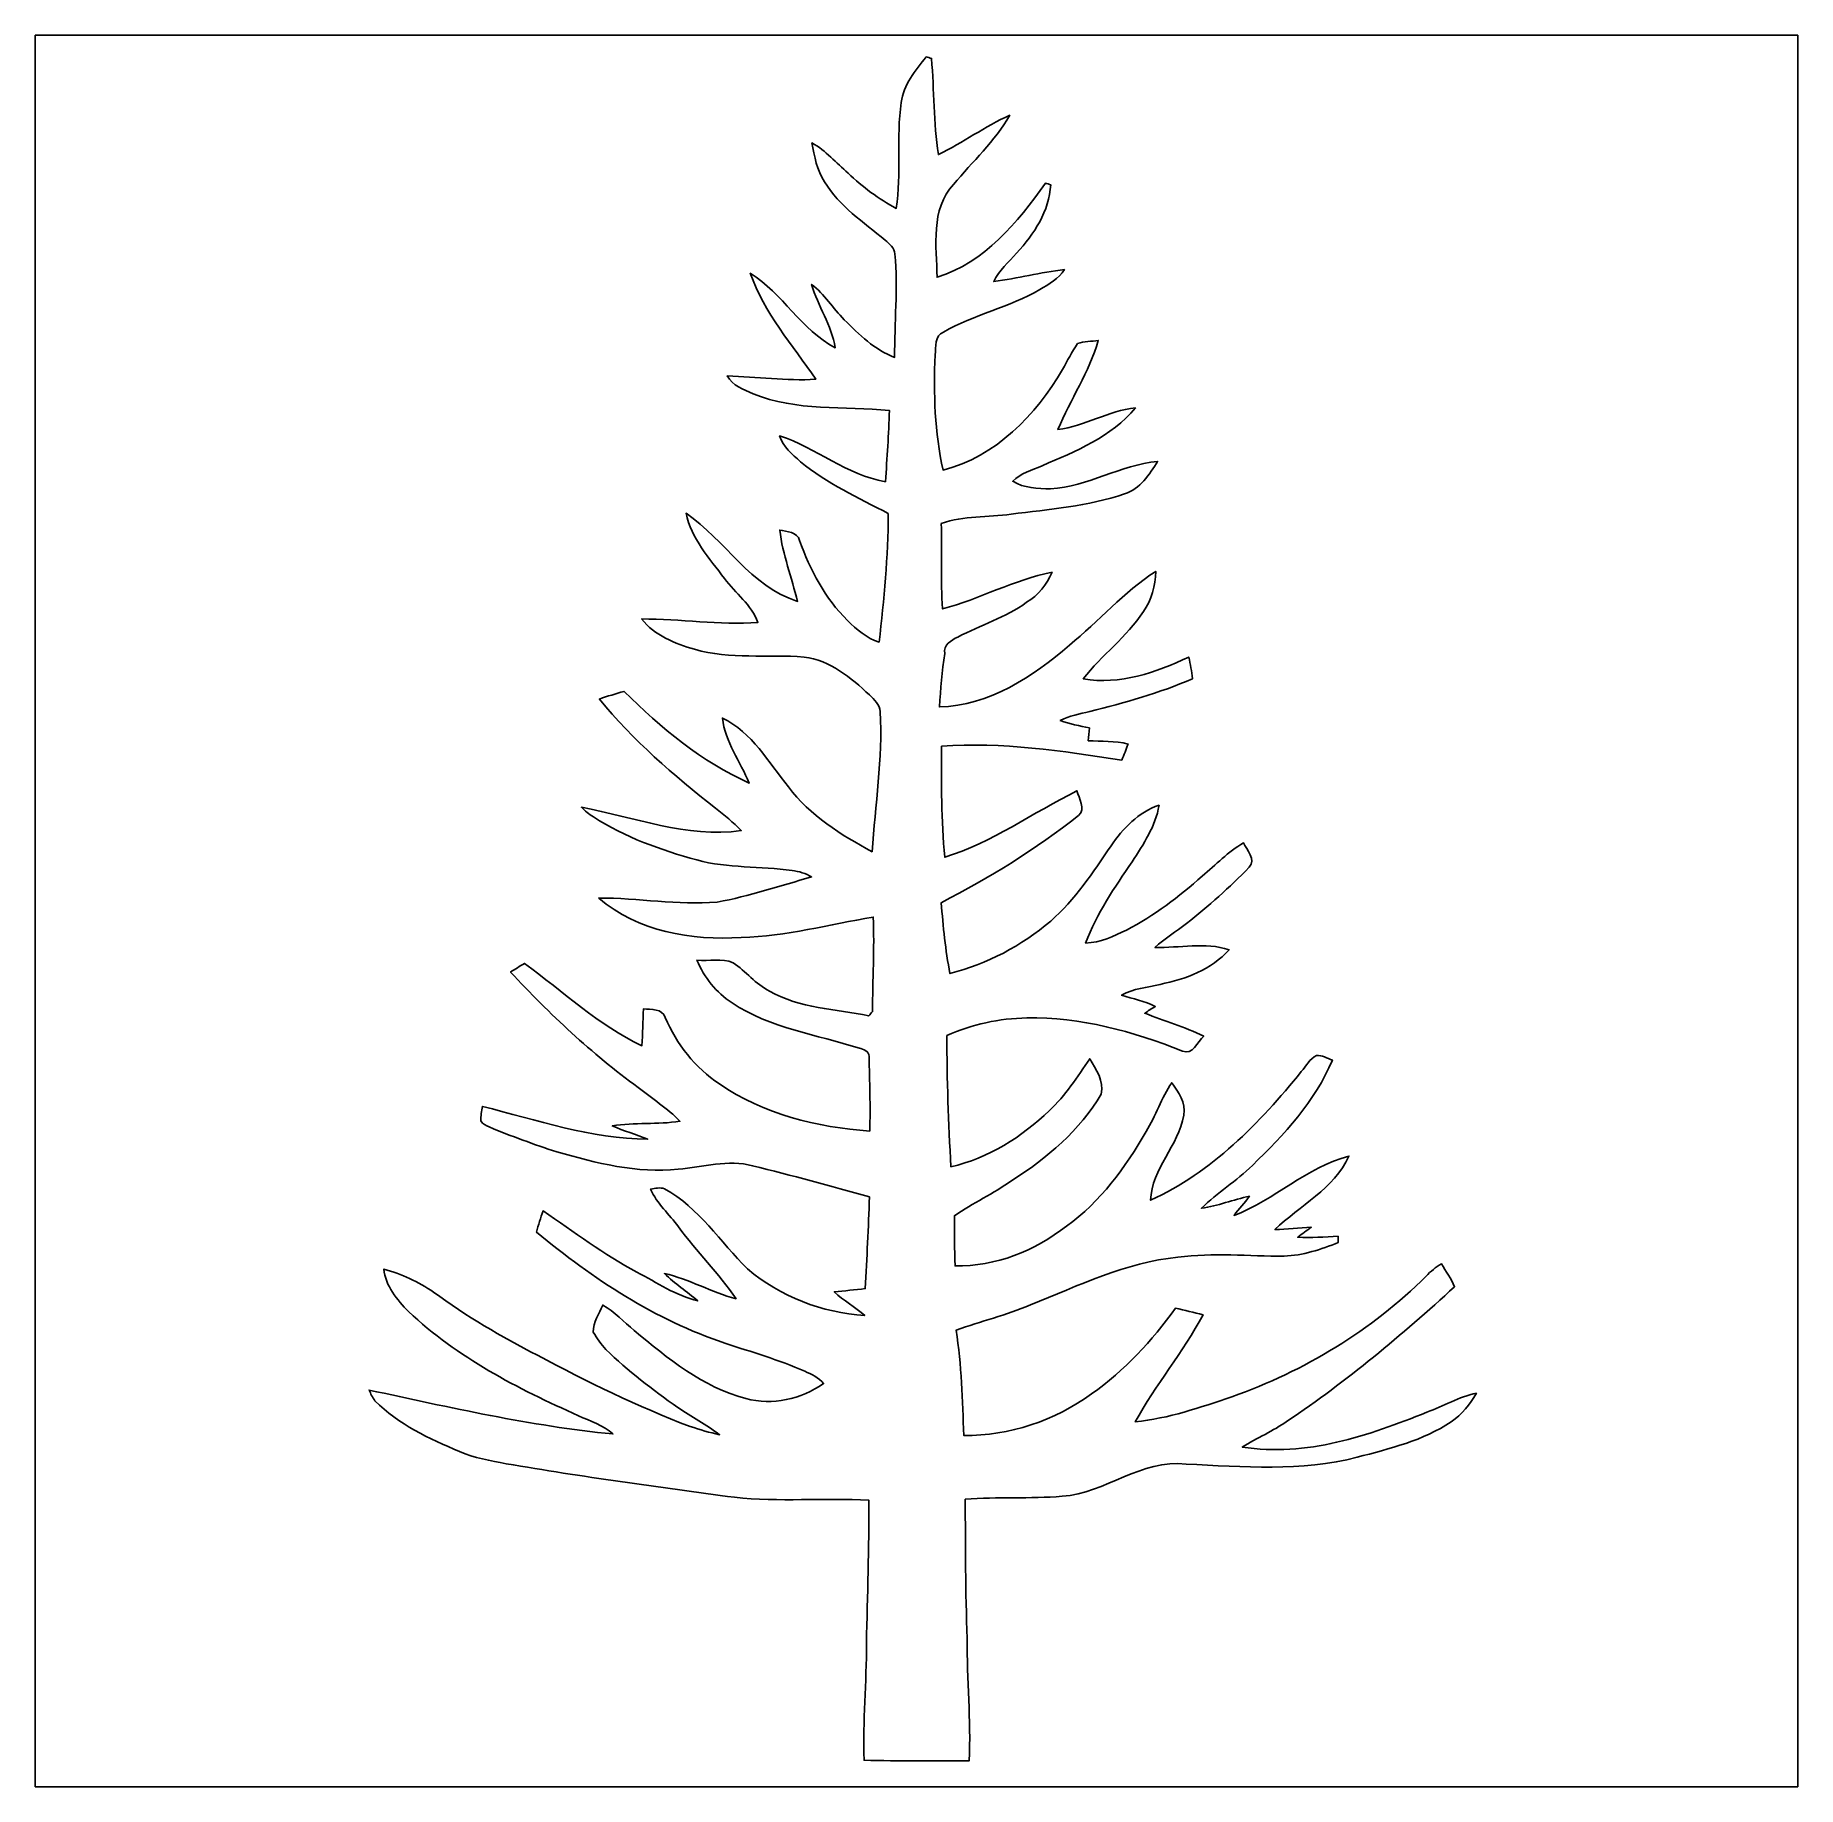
# Model space of a CAD drawing. Header units: centimetres. Extents: x -16.8 to 16.8, y -16.7 to 16.7.
import ezdxf

# ---------------------------------------------------------------- set-up
doc = ezdxf.new("R2010")
doc.units = ezdxf.units.CM
doc.header["$MEASUREMENT"] = 0
doc.layers.add('Layer 1', color=7, linetype='Continuous')

msp = doc.modelspace()

# ---------------------------------------------------------------- linework, layer by layer
at = {"layer": 'Layer 1', "color": 7}
for points, knots in [([(-16.77458, 16.66875), (-16.77458, 16.66875), (16.77458, 16.66875), (16.77458, 16.66875), (16.77458, 16.66875), (16.77458, 16.66875), (16.77458, -16.66875), (16.77458, -16.66875), (16.77458, -16.66875), (16.77458, -16.66875), (-16.77458, -16.66875), (-16.77458, -16.66875), (-16.77458, -16.66875), (-16.77458, -16.66875), (-16.77458, 16.66875), (-16.77458, 16.66875), (-16.77458, 16.66875), (-16.77458, 16.66875), (-16.77458, 16.66875), (-16.77458, 16.66875)], [0, 0, 0, 0, 0.16666667, 0.16666667, 0.16666667, 0.16666667, 0.33333333, 0.33333333, 0.33333333, 0.33333333, 0.5, 0.5, 0.5, 0.5, 0.66666667, 0.66666667, 0.66666667, 0.66666667, 1, 1, 1, 1]), ([(-0.28963, 15.3864), (-0.39264, 14.72036), (-0.27869, 14.0395), (-0.38594, 13.3731), (-0.38594, 13.3731), (-0.71896, 13.55549), (-1.0287, 13.7795), (-1.30281, 14.04232), (-1.30281, 14.04232), (-1.52718, 14.24058), (-1.72685, 14.47377), (-1.99178, 14.62017), (-1.99178, 14.62017), (-1.94169, 14.36582), (-1.89653, 14.09982), (-1.74943, 13.88075), (-1.74943, 13.88075), (-1.47496, 13.4112), (-1.00577, 13.11204), (-0.5969, 12.77161), (-0.5969, 12.77161), (-0.52246, 12.69682), (-0.41593, 12.62274), (-0.41028, 12.50668), (-0.41028, 12.50668), (-0.35066, 11.85086), (-0.42122, 11.19399), (-0.41593, 10.53712), (-0.41593, 10.53712), (-0.79587, 10.67999), (-1.09361, 10.97139), (-1.37442, 11.25502), (-1.37442, 11.25502), (-1.59103, 11.47022), (-1.75048, 11.74115), (-1.99708, 11.92601), (-1.99708, 11.92601), (-1.88136, 11.5122), (-1.61008, 11.15131), (-1.54764, 10.72162), (-1.54764, 10.72162), (-2.19569, 11.06346), (-2.54776, 11.7535), (-3.16301, 12.13802), (-3.16301, 12.13802), (-2.90301, 11.38132), (-2.35691, 10.77489), (-1.9177, 10.11978), (-1.9177, 10.11978), (-2.47968, 10.08839), (-3.04024, 10.16247), (-3.6008, 10.18787), (-3.6008, 10.18787), (-3.50132, 9.99913), (-3.29283, 9.92293), (-3.10762, 9.84356), (-3.10762, 9.84356), (-2.286, 9.50877), (-1.37971, 9.60896), (-0.51611, 9.52853), (-0.51611, 9.52853), (-0.52811, 9.07521), (-0.5588, 8.62295), (-0.59231, 8.17069), (-0.59231, 8.17069), (-1.32927, 8.29945), (-1.90853, 8.81592), (-2.60632, 9.04416), (-2.60632, 9.04416), (-2.53683, 8.83814), (-2.36784, 8.68962), (-2.20733, 8.55204), (-2.20733, 8.55204), (-1.70639, 8.13506), (-1.10843, 7.86589), (-0.53622, 7.56391), (-0.53622, 7.56391), (-0.54328, 6.74687), (-0.61489, 5.92949), (-0.71085, 5.1181), (-0.71085, 5.1181), (-0.94968, 5.18866), (-1.13771, 5.36222), (-1.3141, 5.52944), (-1.3141, 5.52944), (-1.74096, 5.95101), (-2.02459, 6.49287), (-2.22744, 7.05203), (-2.22744, 7.05203), (-2.26519, 7.22066), (-2.47368, 7.2196), (-2.60421, 7.25029), (-2.60421, 7.25029), (-2.54494, 6.78462), (-2.37702, 6.34365), (-2.26307, 5.89104), (-2.26307, 5.89104), (-3.1563, 6.17784), (-3.64666, 7.05979), (-4.38679, 7.57167), (-4.38679, 7.57167), (-4.28202, 7.09295), (-3.94582, 6.70736), (-3.65478, 6.32954), (-3.65478, 6.32954), (-3.4477, 6.04555), (-3.14008, 5.83142), (-3.01731, 5.49134), (-3.01731, 5.49134), (-3.75779, 5.43878), (-4.49439, 5.56366), (-5.2324, 5.55801), (-5.2324, 5.55801), (-4.98828, 5.24439), (-4.59705, 5.08882), (-4.22628, 4.98193), (-4.22628, 4.98193), (-3.54789, 4.78331), (-2.83316, 4.89021), (-2.13889, 4.83376), (-2.13889, 4.83376), (-1.64571, 4.77273), (-1.24778, 4.43865), (-0.8957, 4.11374), (-0.8957, 4.11374), (-0.80539, 4.02555), (-0.69709, 3.92924), (-0.68862, 3.79413), (-0.68862, 3.79413), (-0.64417, 2.90124), (-0.78599, 2.01542), (-0.84526, 1.12677), (-0.84526, 1.12677), (-1.4351, 1.44886), (-2.02706, 1.81681), (-2.43699, 2.36185), (-2.43699, 2.36185), (-2.81411, 2.83457), (-3.13196, 3.39725), (-3.6957, 3.67312), (-3.6957, 3.67312), (-3.6389, 3.21804), (-3.35633, 2.84586), (-3.18276, 2.43346), (-3.18276, 2.43346), (-4.08869, 2.84057), (-4.86622, 3.48439), (-5.56648, 4.18006), (-5.56648, 4.18006), (-5.72417, 4.13491), (-5.88151, 4.09011), (-6.03568, 4.03437), (-6.03568, 4.03437), (-5.39715, 3.24697), (-4.6228, 2.58233), (-3.82764, 1.95827), (-3.82764, 1.95827), (-3.65548, 1.82563), (-3.4865, 1.68734), (-3.33551, 1.53), (-3.33551, 1.53), (-4.37868, 1.38783), (-5.37175, 1.78823), (-6.37822, 1.9752), (-6.37822, 1.9752), (-6.30943, 1.90535), (-6.23394, 1.84185), (-6.15068, 1.78999), (-6.15068, 1.78999), (-5.54919, 1.40018), (-4.86586, 1.16417), (-4.18042, 0.97084), (-4.18042, 0.97084), (-3.58916, 0.80998), (-2.97039, 0.85725), (-2.3689, 0.76976), (-2.3689, 0.76976), (-2.23732, 0.75636), (-2.10855, 0.71649), (-1.99566, 0.6477), (-1.99566, 0.6477), (-2.59362, 0.48225), (-3.18417, 0.2794), (-3.79624, 0.17074), (-3.79624, 0.17074), (-4.54836, 0.10195), (-5.2959, 0.25047), (-6.04732, 0.24659), (-6.04732, 0.24659), (-5.30966, -0.39088), (-4.28166, -0.56903), (-3.33446, -0.50165), (-3.33446, -0.50165), (-2.4832, -0.48154), (-1.65876, -0.25753), (-0.82409, -0.11571), (-0.82409, -0.11571), (-0.79728, -0.71438), (-0.83891, -1.31374), (-0.83573, -1.91311), (-0.83573, -1.91311), (-0.86043, -1.94063), (-0.88477, -1.9685), (-0.90876, -1.99637), (-0.90876, -1.99637), (-1.54164, -1.86302), (-2.22215, -1.85667), (-2.79612, -1.52541), (-2.79612, -1.52541), (-3.06282, -1.39206), (-3.2452, -1.14829), (-3.48897, -0.98531), (-3.48897, -0.98531), (-3.70346, -0.89112), (-3.95288, -0.9592), (-4.1783, -0.93521), (-4.1783, -0.93521), (-4.04495, -1.26718), (-3.81035, -1.55081), (-3.51084, -1.7466), (-3.51084, -1.7466), (-2.788, -2.2352), (-1.90183, -2.35091), (-1.08691, -2.61056), (-1.08691, -2.61056), (-1.01741, -2.63137), (-0.89429, -2.66982), (-0.90241, -2.76789), (-0.90241, -2.76789), (-0.8957, -3.24062), (-0.87171, -3.71475), (-0.89076, -4.18783), (-0.89076, -4.18783), (-1.89371, -4.12009), (-2.91218, -3.86151), (-3.75285, -3.29283), (-3.75285, -3.29283), (-4.21005, -2.98168), (-4.56953, -2.53506), (-4.7812, -2.0253), (-4.7812, -2.0253), (-4.84152, -1.85632), (-5.05213, -1.87325), (-5.19853, -1.86443), (-5.19853, -1.86443), (-5.20559, -2.09832), (-5.2137, -2.33186), (-5.2257, -2.56611), (-5.2257, -2.56611), (-6.05331, -2.17346), (-6.725, -1.53035), (-7.46231, -0.99871), (-7.46231, -0.99871), (-7.5505, -1.05234), (-7.6387, -1.10702), (-7.72619, -1.16205), (-7.72619, -1.16205), (-6.98465, -1.96321), (-6.18102, -2.71216), (-5.30049, -3.35986), (-5.30049, -3.35986), (-5.03167, -3.57011), (-4.74098, -3.75532), (-4.5018, -4.00156), (-4.5018, -4.00156), (-4.92866, -4.07141), (-5.3661, -4.01673), (-5.79296, -4.09011), (-5.79296, -4.09011), (-5.57036, -4.18148), (-5.34106, -4.25626), (-5.11704, -4.34481), (-5.11704, -4.34481), (-6.19725, -4.33388), (-7.22771, -3.97863), (-8.26382, -3.71863), (-8.26382, -3.71863), (-8.27617, -3.80965), (-8.29804, -3.90172), (-8.29098, -3.9945), (-8.29098, -3.9945), (-8.26382, -4.06012), (-8.19009, -4.08199), (-8.13153, -4.11127), (-8.13153, -4.11127), (-7.70996, -4.28554), (-7.28204, -4.44465), (-6.84777, -4.5847), (-6.84777, -4.5847), (-6.09776, -4.7939), (-5.32059, -5.00309), (-4.53461, -4.91314), (-4.53461, -4.91314), (-4.06471, -4.87821), (-3.58775, -4.72369), (-3.11891, -4.84999), (-3.11891, -4.84999), (-2.37314, -5.02849), (-1.63513, -5.2391), (-0.89535, -5.4423), (-0.89535, -5.4423), (-0.91405, -6.02403), (-0.9458, -6.60506), (-0.97508, -7.18644), (-0.97508, -7.18644), (-1.17158, -7.21501), (-1.37054, -7.22701), (-1.56704, -7.24853), (-1.56704, -7.24853), (-1.38748, -7.41645), (-1.17016, -7.5371), (-0.9846, -7.69902), (-0.9846, -7.69902), (-1.79634, -7.64822), (-2.59221, -7.33707), (-3.21557, -6.8139), (-3.21557, -6.8139), (-3.73415, -6.2992), (-4.13914, -5.64903), (-4.7946, -5.28884), (-4.7946, -5.28884), (-4.88033, -5.25251), (-4.97346, -5.28038), (-5.06024, -5.29308), (-5.06024, -5.29308), (-4.94348, -5.57248), (-4.70253, -5.76968), (-4.53178, -6.01345), (-4.53178, -6.01345), (-4.185, -6.48406), (-3.76343, -6.89575), (-3.43464, -7.38011), (-3.43464, -7.38011), (-3.90313, -7.26228), (-4.32435, -7.00229), (-4.79813, -6.90104), (-4.79813, -6.90104), (-4.60128, -7.0926), (-4.36739, -7.23935), (-4.16348, -7.42315), (-4.16348, -7.42315), (-4.58082, -7.31696), (-4.94453, -7.07355), (-5.32095, -6.87423), (-5.32095, -6.87423), (-5.9496, -6.53909), (-6.52074, -6.11117), (-7.10671, -5.70865), (-7.10671, -5.70865), (-7.15821, -5.84024), (-7.19878, -5.97535), (-7.23018, -6.11329), (-7.23018, -6.11329), (-6.16091, -7.0044), (-4.97346, -7.78051), (-3.64737, -8.22678), (-3.64737, -8.22678), (-3.13761, -8.39329), (-2.62043, -8.54393), (-2.1276, -8.75841), (-2.1276, -8.75841), (-1.9999, -8.82015), (-1.85808, -8.87801), (-1.76918, -8.99513), (-1.76918, -8.99513), (-2.19781, -9.29005), (-2.73826, -9.41705), (-3.24908, -9.28123), (-3.24908, -9.28123), (-4.06541, -9.06004), (-4.73851, -8.51853), (-5.3721, -7.98266), (-5.3721, -7.98266), (-5.57248, -7.82249), (-5.74393, -7.62459), (-5.97112, -7.50076), (-5.97112, -7.50076), (-6.04555, -7.66692), (-6.14998, -7.82779), (-6.15174, -8.01687), (-6.15174, -8.01687), (-6.08083, -8.13117), (-6.00745, -8.24865), (-5.9115, -8.34496), (-5.9115, -8.34496), (-5.49381, -8.75665), (-5.02426, -9.11154), (-4.54484, -9.44809), (-4.54484, -9.44809), (-4.28096, -9.62378), (-4.00085, -9.77512), (-3.74826, -9.96844), (-3.74826, -9.96844), (-3.93806, -9.92717), (-4.12503, -9.87319), (-4.30883, -9.8111), (-4.30883, -9.8111), (-5.31036, -9.43257), (-6.27309, -8.95914), (-7.21607, -8.45397), (-7.21607, -8.45397), (-7.90328, -8.10401), (-8.57003, -7.71066), (-9.19233, -7.25487), (-9.19233, -7.25487), (-9.4809, -7.05661), (-9.80264, -6.90986), (-10.13919, -6.81496), (-10.13919, -6.81496), (-10.10814, -7.13634), (-9.88766, -7.40198), (-9.67034, -7.62353), (-9.67034, -7.62353), (-8.74078, -8.49842), (-7.59248, -9.09285), (-6.43502, -9.60649), (-6.43502, -9.60649), (-6.2103, -9.71091), (-5.96794, -9.78994), (-5.77779, -9.95433), (-5.77779, -9.95433), (-7.34483, -9.80334), (-8.8833, -9.44633), (-10.42035, -9.11825), (-10.42035, -9.11825), (-10.38754, -9.18739), (-10.35897, -9.26147), (-10.30781, -9.32039), (-10.30781, -9.32039), (-9.8619, -9.77441), (-9.27594, -10.04394), (-8.69809, -10.28771), (-8.69809, -10.28771), (-8.41763, -10.41753), (-8.1093, -10.45916), (-7.80909, -10.52019), (-7.80909, -10.52019), (-6.36588, -10.76713), (-4.9149, -10.96539), (-3.46393, -11.15942), (-3.46393, -11.15942), (-2.61514, -11.24938), (-1.75895, -11.17177), (-0.90734, -11.21198), (-0.90734, -11.21198), (-0.89888, -12.12074), (-0.93698, -13.02879), (-0.95215, -13.93754), (-0.95215, -13.93754), (-0.95074, -14.67979), (-1.02411, -15.42097), (-0.99624, -16.16393), (-0.99624, -16.16393), (-0.33055, -16.18051), (0.33584, -16.17521), (1.00189, -16.17662), (1.00189, -16.17662), (1.04175, -15.40016), (0.95426, -14.62334), (0.96591, -13.84617), (0.96591, -13.84617), (0.92745, -12.96352), (0.93486, -12.07982), (0.9271, -11.19681), (0.9271, -11.19681), (1.54164, -11.14637), (2.15971, -11.18941), (2.7746, -11.14037), (2.7746, -11.14037), (3.6008, -11.08075), (4.27955, -10.42353), (5.13292, -10.52865), (5.13292, -10.52865), (6.217, -10.57451), (7.32649, -10.67823), (8.38976, -10.39848), (8.38976, -10.39848), (9.0043, -10.2295), (9.64424, -10.0838), (10.18011, -9.72079), (10.18011, -9.72079), (10.38013, -9.5818), (10.53571, -9.38918), (10.65847, -9.18034), (10.65847, -9.18034), (10.3251, -9.24207), (10.03229, -9.4234), (9.71691, -9.53911), (9.71691, -9.53911), (8.6046, -9.98573), (7.4168, -10.39777), (6.19972, -10.20339), (6.19972, -10.20339), (6.48159, -10.02912), (6.7885, -9.89753), (7.06155, -9.70703), (7.06155, -9.70703), (8.19362, -8.94962), (9.23784, -8.0705), (10.24255, -7.15292), (10.24255, -7.15292), (10.17517, -6.9977), (10.0778, -6.85694), (9.99067, -6.71407), (9.99067, -6.71407), (9.88307, -6.77792), (9.78747, -6.85906), (9.70104, -6.94972), (9.70104, -6.94972), (8.66528, -7.98513), (7.38187, -8.75771), (6.00357, -9.24454), (6.00357, -9.24454), (5.4042, -9.45092), (4.79601, -9.65694), (4.16242, -9.72432), (4.16242, -9.72432), (4.55154, -9.01982), (5.07294, -8.39646), (5.4543, -7.68738), (5.4543, -7.68738), (5.27897, -7.64258), (5.10646, -7.59566), (4.93007, -7.55932), (4.93007, -7.55932), (4.48451, -8.17915), (3.96099, -8.74995), (3.33375, -9.18951), (3.33375, -9.18951), (2.63313, -9.69892), (1.76742, -9.99208), (0.89958, -9.98255), (0.89958, -9.98255), (0.87701, -9.31298), (0.85584, -8.64235), (0.75318, -7.97913), (0.75318, -7.97913), (1.22202, -7.80979), (1.70956, -7.69267), (2.16853, -7.49582), (2.16853, -7.49582), (3.0801, -7.1307), (3.98427, -6.6869), (4.97487, -6.59095), (4.97487, -6.59095), (5.6455, -6.49746), (6.32284, -6.57472), (6.99664, -6.56908), (6.99664, -6.56908), (7.35436, -6.55496), (7.70043, -6.44349), (8.02957, -6.30802), (8.02957, -6.30802), (8.02852, -6.27874), (8.0264, -6.21982), (8.02534, -6.19054), (8.02534, -6.19054), (7.76958, -6.21065), (7.51276, -6.21982), (7.25664, -6.20818), (7.25664, -6.20818), (7.34025, -6.14257), (7.4295, -6.08436), (7.51452, -6.02015), (7.51452, -6.02015), (7.2831, -6.02791), (7.05309, -6.06284), (6.82166, -6.06319), (6.82166, -6.06319), (7.29544, -5.60881), (7.94879, -5.28779), (8.2296, -4.66584), (8.2296, -4.66584), (7.42315, -4.87927), (6.8139, -5.4991), (6.04661, -5.79508), (6.04661, -5.79508), (6.13163, -5.66385), (6.24699, -5.55625), (6.33765, -5.4289), (6.33765, -5.4289), (6.02932, -5.49028), (5.73722, -5.61693), (5.42431, -5.65785), (5.42431, -5.65785), (5.72594, -5.36081), (6.09247, -5.13927), (6.39339, -4.84117), (6.39339, -4.84117), (6.99735, -4.2612), (7.59072, -3.62197), (7.91563, -2.83916), (7.91563, -2.83916), (7.8172, -2.80564), (7.72019, -2.74002), (7.61365, -2.74955), (7.61365, -2.74955), (7.48594, -2.81623), (7.41609, -2.95134), (7.32402, -3.05611), (7.32402, -3.05611), (6.53486, -4.03825), (5.61728, -4.97522), (4.45594, -5.50545), (4.45594, -5.50545), (4.47569, -4.90044), (4.99145, -4.46969), (5.08741, -3.88761), (5.08741, -3.88761), (5.12762, -3.6509), (4.98969, -3.44734), (4.8574, -3.26778), (4.8574, -3.26778), (4.66231, -3.55918), (4.55436, -3.8989), (4.37339, -4.19947), (4.37339, -4.19947), (3.97263, -4.87433), (3.50626, -5.53967), (2.85468, -5.99581), (2.85468, -5.99581), (2.25566, -6.47277), (1.50566, -6.76628), (0.73343, -6.75499), (0.73343, -6.75499), (0.72425, -6.43643), (0.72214, -6.11787), (0.72073, -5.80002), (0.72073, -5.80002), (1.07527, -5.56048), (1.46438, -5.37633), (1.81575, -5.13186), (1.81575, -5.13186), (2.48285, -4.70217), (3.11397, -4.17548), (3.51825, -3.48333), (3.51825, -3.48333), (3.57399, -3.23921), (3.41842, -3.01449), (3.29777, -2.81305), (3.29777, -2.81305), (3.06282, -3.15666), (2.83492, -3.51226), (2.52871, -3.79871), (2.52871, -3.79871), (2.00625, -4.30001), (1.36913, -4.70711), (0.65652, -4.86763), (0.65652, -4.86763), (0.60537, -4.03613), (0.57785, -3.20322), (0.57856, -2.37031), (0.57856, -2.37031), (1.05586, -2.15688), (1.57692, -2.04258), (2.10009, -2.03659), (2.10009, -2.03659), (3.12138, -2.0133), (4.12009, -2.29235), (5.06095, -2.66665), (5.06095, -2.66665), (5.2578, -2.75237), (5.34987, -2.49096), (5.46841, -2.38301), (5.46841, -2.38301), (5.10646, -2.20662), (4.7184, -2.09232), (4.34481, -1.94486), (4.34481, -1.94486), (4.41043, -1.90218), (4.47675, -1.85984), (4.54307, -1.81786), (4.54307, -1.81786), (4.34199, -1.71379), (4.11798, -1.67111), (3.90419, -1.60408), (3.90419, -1.60408), (4.12821, -1.47426), (4.39173, -1.4538), (4.63938, -1.39594), (4.63938, -1.39594), (5.12198, -1.29928), (5.61411, -1.11513), (5.94889, -0.73872), (5.94889, -0.73872), (5.48993, -0.58385), (5.00768, -0.70767), (4.53778, -0.69427), (4.53778, -0.69427), (4.72193, -0.5207), (4.94347, -0.39441), (5.14103, -0.23742), (5.14103, -0.23742), (5.55872, 0.09454), (5.96089, 0.44768), (6.33024, 0.83326), (6.33024, 0.83326), (6.46959, 0.97649), (6.28368, 1.16522), (6.22617, 1.2954), (6.22617, 1.2954), (5.93337, 1.12607), (5.69524, 0.88159), (5.43877, 0.66499), (5.43877, 0.66499), (4.99851, 0.27129), (4.52332, -0.08819), (3.99909, -0.3623), (3.99909, -0.3623), (3.75214, -0.4766), (3.49814, -0.60466), (3.2198, -0.61031), (3.2198, -0.61031), (3.42618, -0.04798), (3.77084, 0.44732), (4.10598, 0.93874), (4.10598, 0.93874), (4.31659, 1.27282), (4.55401, 1.61255), (4.6161, 2.01224), (4.6161, 2.01224), (4.22487, 1.88313), (3.92959, 1.56986), (3.70276, 1.2379), (3.70276, 1.2379), (3.36091, 0.73201), (3.01449, 0.21696), (2.55517, -0.19156), (2.55517, -0.19156), (2.00342, -0.66463), (1.34056, -1.00718), (0.63747, -1.19098), (0.63747, -1.19098), (0.55069, -0.74577), (0.50694, -0.29316), (0.47061, 0.15804), (0.47061, 0.15804), (1.38853, 0.63324), (2.27542, 1.17616), (3.08575, 1.81857), (3.08575, 1.81857), (3.2258, 1.94557), (3.08998, 2.14136), (3.05506, 2.28776), (3.05506, 2.28776), (2.21509, 1.86902), (1.4411, 1.30422), (0.53728, 1.02411), (0.53728, 1.02411), (0.47625, 1.72614), (0.46814, 2.43134), (0.47696, 3.13549), (0.47696, 3.13549), (1.62595, 3.2198), (2.77354, 3.04871), (3.90596, 2.86808), (3.90596, 2.86808), (3.95005, 2.96898), (3.98992, 3.07199), (4.02661, 3.17606), (4.02661, 3.17606), (3.78001, 3.2445), (3.52037, 3.22545), (3.26849, 3.24026), (3.26849, 3.24026), (3.27731, 3.3214), (3.28542, 3.40289), (3.29212, 3.48403), (3.29212, 3.48403), (3.10409, 3.52249), (2.91536, 3.56059), (2.73509, 3.62726), (2.73509, 3.62726), (2.90971, 3.72004), (3.10833, 3.74756), (3.29777, 3.79765), (3.29777, 3.79765), (3.95993, 3.96628), (4.62492, 4.14337), (5.2511, 4.42136), (5.2511, 4.42136), (5.23452, 4.56001), (5.2197, 4.69865), (5.18125, 4.83306), (5.18125, 4.83306), (4.55754, 4.54131), (3.87174, 4.29366), (3.17288, 4.42066), (3.17288, 4.42066), (3.52319, 4.87468), (4.00614, 5.21441), (4.31871, 5.69983), (4.31871, 5.69983), (4.47675, 5.92173), (4.55224, 6.19301), (4.5533, 6.46395), (4.5533, 6.46395), (3.94441, 6.07519), (3.47204, 5.51145), (2.91218, 5.06024), (2.91218, 5.06024), (2.21756, 4.46123), (1.38289, 3.90737), (0.43533, 3.88444), (0.43533, 3.88444), (0.45932, 4.22416), (0.48542, 4.56389), (0.53728, 4.90079), (0.53728, 4.90079), (0.51294, 5.06977), (0.66252, 5.15126), (0.78387, 5.21476), (0.78387, 5.21476), (1.2192, 5.44019), (1.69792, 5.58341), (2.09691, 5.87657), (2.09691, 5.87657), (2.31422, 6.00992), (2.48179, 6.21277), (2.58092, 6.44666), (2.58092, 6.44666), (1.85667, 6.30978), (1.2065, 5.93619), (0.49671, 5.74993), (0.49671, 5.74993), (0.45473, 6.29003), (0.48366, 6.83295), (0.47237, 7.37376), (0.47237, 7.37376), (0.89676, 7.52898), (1.35925, 7.49194), (1.80058, 7.55403), (1.80058, 7.55403), (2.52589, 7.64293), (3.2639, 7.70361), (3.96028, 7.93856), (3.96028, 7.93856), (4.25909, 8.03416), (4.43159, 8.30721), (4.58929, 8.55768), (4.58929, 8.55768), (3.88408, 8.48677), (3.26214, 8.08249), (2.5527, 8.0331), (2.5527, 8.0331), (2.30858, 8.03875), (2.04611, 8.04827), (1.83162, 8.1788), (1.83162, 8.1788), (1.97944, 8.33684), (2.20063, 8.38694), (2.39042, 8.47619), (2.39042, 8.47619), (3.0293, 8.74854), (3.71404, 9.02617), (4.16595, 9.57651), (4.16595, 9.57651), (3.65407, 9.52077), (3.20357, 9.2329), (2.69311, 9.16376), (2.69311, 9.16376), (2.92982, 9.73702), (3.28718, 10.25913), (3.46004, 10.85921), (3.46004, 10.85921), (3.32916, 10.84051), (3.19017, 10.84898), (3.0667, 10.79888), (3.0667, 10.79888), (2.95734, 10.64366), (2.87408, 10.47221), (2.77989, 10.30781), (2.77989, 10.30781), (2.27612, 9.43751), (1.50812, 8.64905), (0.50694, 8.39152), (0.50694, 8.39152), (0.34325, 9.10802), (0.32456, 9.85273), (0.35454, 10.58439), (0.35454, 10.58439), (0.37853, 10.73714), (0.33726, 10.95128), (0.51329, 11.02042), (0.51329, 11.02042), (1.09714, 11.35133), (1.77059, 11.4868), (2.34844, 11.8304), (2.34844, 11.8304), (2.52307, 11.92953), (2.70475, 12.03572), (2.81658, 12.20858), (2.81658, 12.20858), (2.36432, 12.15637), (1.92193, 12.03995), (1.47073, 11.98033), (1.47073, 11.98033), (1.56951, 12.19412), (1.75225, 12.35004), (1.90535, 12.52361), (1.90535, 12.52361), (2.23908, 12.88415), (2.52801, 13.31983), (2.55517, 13.8243), (2.55517, 13.8243), (2.52977, 13.83101), (2.47862, 13.84441), (2.45322, 13.85111), (2.45322, 13.85111), (1.92264, 13.11099), (1.29928, 12.33664), (0.39123, 12.06394), (0.39123, 12.06394), (0.38241, 12.6432), (0.26141, 13.36357), (0.70556, 13.82712), (0.70556, 13.82712), (1.06151, 14.26633), (1.49578, 14.65016), (1.77412, 15.14722), (1.77412, 15.14722), (1.30316, 14.93273), (0.88371, 14.62405), (0.41839, 14.39898), (0.41839, 14.39898), (0.31962, 15.00223), (0.3369, 15.61888), (0.28575, 16.22707), (0.28575, 16.22707), (0.26106, 16.23483), (0.21131, 16.25), (0.18662, 16.25776), (0.18662, 16.25776), (-0.02046, 15.99812), (-0.24871, 15.72789), (-0.28963, 15.3864)], [0, 0, 0, 0, 0.00425532, 0.00425532, 0.00425532, 0.00425532, 0.00851064, 0.00851064, 0.00851064, 0.00851064, 0.01276596, 0.01276596, 0.01276596, 0.01276596, 0.01702128, 0.01702128, 0.01702128, 0.01702128, 0.0212766, 0.0212766, 0.0212766, 0.0212766, 0.02553191, 0.02553191, 0.02553191, 0.02553191, 0.02978723, 0.02978723, 0.02978723, 0.02978723, 0.03404255, 0.03404255, 0.03404255, 0.03404255, 0.03829787, 0.03829787, 0.03829787, 0.03829787, 0.04255319, 0.04255319, 0.04255319, 0.04255319, 0.04680851, 0.04680851, 0.04680851, 0.04680851, 0.05106383, 0.05106383, 0.05106383, 0.05106383, 0.05531915, 0.05531915, 0.05531915, 0.05531915, 0.05957447, 0.05957447, 0.05957447, 0.05957447, 0.06382979, 0.06382979, 0.06382979, 0.06382979, 0.06808511, 0.06808511, 0.06808511, 0.06808511, 0.07234043, 0.07234043, 0.07234043, 0.07234043, 0.07659574, 0.07659574, 0.07659574, 0.07659574, 0.08085106, 0.08085106, 0.08085106, 0.08085106, 0.08510638, 0.08510638, 0.08510638, 0.08510638, 0.0893617, 0.0893617, 0.0893617, 0.0893617, 0.09361702, 0.09361702, 0.09361702, 0.09361702, 0.09787234, 0.09787234, 0.09787234, 0.09787234, 0.10212766, 0.10212766, 0.10212766, 0.10212766, 0.10638298, 0.10638298, 0.10638298, 0.10638298, 0.1106383, 0.1106383, 0.1106383, 0.1106383, 0.11489362, 0.11489362, 0.11489362, 0.11489362, 0.11914894, 0.11914894, 0.11914894, 0.11914894, 0.12340426, 0.12340426, 0.12340426, 0.12340426, 0.12765957, 0.12765957, 0.12765957, 0.12765957, 0.13191489, 0.13191489, 0.13191489, 0.13191489, 0.13617021, 0.13617021, 0.13617021, 0.13617021, 0.14042553, 0.14042553, 0.14042553, 0.14042553, 0.14468085, 0.14468085, 0.14468085, 0.14468085, 0.14893617, 0.14893617, 0.14893617, 0.14893617, 0.15319149, 0.15319149, 0.15319149, 0.15319149, 0.15744681, 0.15744681, 0.15744681, 0.15744681, 0.16170213, 0.16170213, 0.16170213, 0.16170213, 0.16595745, 0.16595745, 0.16595745, 0.16595745, 0.17021277, 0.17021277, 0.17021277, 0.17021277, 0.17446809, 0.17446809, 0.17446809, 0.17446809, 0.1787234, 0.1787234, 0.1787234, 0.1787234, 0.18297872, 0.18297872, 0.18297872, 0.18297872, 0.18723404, 0.18723404, 0.18723404, 0.18723404, 0.19148936, 0.19148936, 0.19148936, 0.19148936, 0.19574468, 0.19574468, 0.19574468, 0.19574468, 0.2, 0.2, 0.2, 0.2, 0.20425532, 0.20425532, 0.20425532, 0.20425532, 0.20851064, 0.20851064, 0.20851064, 0.20851064, 0.21276596, 0.21276596, 0.21276596, 0.21276596, 0.21702128, 0.21702128, 0.21702128, 0.21702128, 0.2212766, 0.2212766, 0.2212766, 0.2212766, 0.22553191, 0.22553191, 0.22553191, 0.22553191, 0.22978723, 0.22978723, 0.22978723, 0.22978723, 0.23404255, 0.23404255, 0.23404255, 0.23404255, 0.23829787, 0.23829787, 0.23829787, 0.23829787, 0.24255319, 0.24255319, 0.24255319, 0.24255319, 0.24680851, 0.24680851, 0.24680851, 0.24680851, 0.25106383, 0.25106383, 0.25106383, 0.25106383, 0.25531915, 0.25531915, 0.25531915, 0.25531915, 0.25957447, 0.25957447, 0.25957447, 0.25957447, 0.26382979, 0.26382979, 0.26382979, 0.26382979, 0.26808511, 0.26808511, 0.26808511, 0.26808511, 0.27234043, 0.27234043, 0.27234043, 0.27234043, 0.27659574, 0.27659574, 0.27659574, 0.27659574, 0.28085106, 0.28085106, 0.28085106, 0.28085106, 0.28510638, 0.28510638, 0.28510638, 0.28510638, 0.2893617, 0.2893617, 0.2893617, 0.2893617, 0.29361702, 0.29361702, 0.29361702, 0.29361702, 0.29787234, 0.29787234, 0.29787234, 0.29787234, 0.30212766, 0.30212766, 0.30212766, 0.30212766, 0.30638298, 0.30638298, 0.30638298, 0.30638298, 0.3106383, 0.3106383, 0.3106383, 0.3106383, 0.31489362, 0.31489362, 0.31489362, 0.31489362, 0.31914894, 0.31914894, 0.31914894, 0.31914894, 0.32340426, 0.32340426, 0.32340426, 0.32340426, 0.32765957, 0.32765957, 0.32765957, 0.32765957, 0.33191489, 0.33191489, 0.33191489, 0.33191489, 0.33617021, 0.33617021, 0.33617021, 0.33617021, 0.34042553, 0.34042553, 0.34042553, 0.34042553, 0.34468085, 0.34468085, 0.34468085, 0.34468085, 0.34893617, 0.34893617, 0.34893617, 0.34893617, 0.35319149, 0.35319149, 0.35319149, 0.35319149, 0.35744681, 0.35744681, 0.35744681, 0.35744681, 0.36170213, 0.36170213, 0.36170213, 0.36170213, 0.36595745, 0.36595745, 0.36595745, 0.36595745, 0.37021277, 0.37021277, 0.37021277, 0.37021277, 0.37446809, 0.37446809, 0.37446809, 0.37446809, 0.3787234, 0.3787234, 0.3787234, 0.3787234, 0.38297872, 0.38297872, 0.38297872, 0.38297872, 0.38723404, 0.38723404, 0.38723404, 0.38723404, 0.39148936, 0.39148936, 0.39148936, 0.39148936, 0.39574468, 0.39574468, 0.39574468, 0.39574468, 0.4, 0.4, 0.4, 0.4, 0.40425532, 0.40425532, 0.40425532, 0.40425532, 0.40851064, 0.40851064, 0.40851064, 0.40851064, 0.41276596, 0.41276596, 0.41276596, 0.41276596, 0.41702128, 0.41702128, 0.41702128, 0.41702128, 0.4212766, 0.4212766, 0.4212766, 0.4212766, 0.42553191, 0.42553191, 0.42553191, 0.42553191, 0.42978723, 0.42978723, 0.42978723, 0.42978723, 0.43404255, 0.43404255, 0.43404255, 0.43404255, 0.43829787, 0.43829787, 0.43829787, 0.43829787, 0.44255319, 0.44255319, 0.44255319, 0.44255319, 0.44680851, 0.44680851, 0.44680851, 0.44680851, 0.45106383, 0.45106383, 0.45106383, 0.45106383, 0.45531915, 0.45531915, 0.45531915, 0.45531915, 0.45957447, 0.45957447, 0.45957447, 0.45957447, 0.46382979, 0.46382979, 0.46382979, 0.46382979, 0.46808511, 0.46808511, 0.46808511, 0.46808511, 0.47234043, 0.47234043, 0.47234043, 0.47234043, 0.47659574, 0.47659574, 0.47659574, 0.47659574, 0.48085106, 0.48085106, 0.48085106, 0.48085106, 0.48510638, 0.48510638, 0.48510638, 0.48510638, 0.4893617, 0.4893617, 0.4893617, 0.4893617, 0.49361702, 0.49361702, 0.49361702, 0.49361702, 0.49787234, 0.49787234, 0.49787234, 0.49787234, 0.50212766, 0.50212766, 0.50212766, 0.50212766, 0.50638298, 0.50638298, 0.50638298, 0.50638298, 0.5106383, 0.5106383, 0.5106383, 0.5106383, 0.51489362, 0.51489362, 0.51489362, 0.51489362, 0.51914894, 0.51914894, 0.51914894, 0.51914894, 0.52340426, 0.52340426, 0.52340426, 0.52340426, 0.52765957, 0.52765957, 0.52765957, 0.52765957, 0.53191489, 0.53191489, 0.53191489, 0.53191489, 0.53617021, 0.53617021, 0.53617021, 0.53617021, 0.54042553, 0.54042553, 0.54042553, 0.54042553, 0.54468085, 0.54468085, 0.54468085, 0.54468085, 0.54893617, 0.54893617, 0.54893617, 0.54893617, 0.55319149, 0.55319149, 0.55319149, 0.55319149, 0.55744681, 0.55744681, 0.55744681, 0.55744681, 0.56170213, 0.56170213, 0.56170213, 0.56170213, 0.56595745, 0.56595745, 0.56595745, 0.56595745, 0.57021277, 0.57021277, 0.57021277, 0.57021277, 0.57446809, 0.57446809, 0.57446809, 0.57446809, 0.5787234, 0.5787234, 0.5787234, 0.5787234, 0.58297872, 0.58297872, 0.58297872, 0.58297872, 0.58723404, 0.58723404, 0.58723404, 0.58723404, 0.59148936, 0.59148936, 0.59148936, 0.59148936, 0.59574468, 0.59574468, 0.59574468, 0.59574468, 0.6, 0.6, 0.6, 0.6, 0.60425532, 0.60425532, 0.60425532, 0.60425532, 0.60851064, 0.60851064, 0.60851064, 0.60851064, 0.61276596, 0.61276596, 0.61276596, 0.61276596, 0.61702128, 0.61702128, 0.61702128, 0.61702128, 0.6212766, 0.6212766, 0.6212766, 0.6212766, 0.62553191, 0.62553191, 0.62553191, 0.62553191, 0.62978723, 0.62978723, 0.62978723, 0.62978723, 0.63404255, 0.63404255, 0.63404255, 0.63404255, 0.63829787, 0.63829787, 0.63829787, 0.63829787, 0.64255319, 0.64255319, 0.64255319, 0.64255319, 0.64680851, 0.64680851, 0.64680851, 0.64680851, 0.65106383, 0.65106383, 0.65106383, 0.65106383, 0.65531915, 0.65531915, 0.65531915, 0.65531915, 0.65957447, 0.65957447, 0.65957447, 0.65957447, 0.66382979, 0.66382979, 0.66382979, 0.66382979, 0.66808511, 0.66808511, 0.66808511, 0.66808511, 0.67234043, 0.67234043, 0.67234043, 0.67234043, 0.67659574, 0.67659574, 0.67659574, 0.67659574, 0.68085106, 0.68085106, 0.68085106, 0.68085106, 0.68510638, 0.68510638, 0.68510638, 0.68510638, 0.6893617, 0.6893617, 0.6893617, 0.6893617, 0.69361702, 0.69361702, 0.69361702, 0.69361702, 0.69787234, 0.69787234, 0.69787234, 0.69787234, 0.70212766, 0.70212766, 0.70212766, 0.70212766, 0.70638298, 0.70638298, 0.70638298, 0.70638298, 0.7106383, 0.7106383, 0.7106383, 0.7106383, 0.71489362, 0.71489362, 0.71489362, 0.71489362, 0.71914894, 0.71914894, 0.71914894, 0.71914894, 0.72340426, 0.72340426, 0.72340426, 0.72340426, 0.72765957, 0.72765957, 0.72765957, 0.72765957, 0.73191489, 0.73191489, 0.73191489, 0.73191489, 0.73617021, 0.73617021, 0.73617021, 0.73617021, 0.74042553, 0.74042553, 0.74042553, 0.74042553, 0.74468085, 0.74468085, 0.74468085, 0.74468085, 0.74893617, 0.74893617, 0.74893617, 0.74893617, 0.75319149, 0.75319149, 0.75319149, 0.75319149, 0.75744681, 0.75744681, 0.75744681, 0.75744681, 0.76170213, 0.76170213, 0.76170213, 0.76170213, 0.76595745, 0.76595745, 0.76595745, 0.76595745, 0.77021277, 0.77021277, 0.77021277, 0.77021277, 0.77446809, 0.77446809, 0.77446809, 0.77446809, 0.7787234, 0.7787234, 0.7787234, 0.7787234, 0.78297872, 0.78297872, 0.78297872, 0.78297872, 0.78723404, 0.78723404, 0.78723404, 0.78723404, 0.79148936, 0.79148936, 0.79148936, 0.79148936, 0.79574468, 0.79574468, 0.79574468, 0.79574468, 0.8, 0.8, 0.8, 0.8, 0.80425532, 0.80425532, 0.80425532, 0.80425532, 0.80851064, 0.80851064, 0.80851064, 0.80851064, 0.81276596, 0.81276596, 0.81276596, 0.81276596, 0.81702128, 0.81702128, 0.81702128, 0.81702128, 0.8212766, 0.8212766, 0.8212766, 0.8212766, 0.82553191, 0.82553191, 0.82553191, 0.82553191, 0.82978723, 0.82978723, 0.82978723, 0.82978723, 0.83404255, 0.83404255, 0.83404255, 0.83404255, 0.83829787, 0.83829787, 0.83829787, 0.83829787, 0.84255319, 0.84255319, 0.84255319, 0.84255319, 0.84680851, 0.84680851, 0.84680851, 0.84680851, 0.85106383, 0.85106383, 0.85106383, 0.85106383, 0.85531915, 0.85531915, 0.85531915, 0.85531915, 0.85957447, 0.85957447, 0.85957447, 0.85957447, 0.86382979, 0.86382979, 0.86382979, 0.86382979, 0.86808511, 0.86808511, 0.86808511, 0.86808511, 0.87234043, 0.87234043, 0.87234043, 0.87234043, 0.87659574, 0.87659574, 0.87659574, 0.87659574, 0.88085106, 0.88085106, 0.88085106, 0.88085106, 0.88510638, 0.88510638, 0.88510638, 0.88510638, 0.8893617, 0.8893617, 0.8893617, 0.8893617, 0.89361702, 0.89361702, 0.89361702, 0.89361702, 0.89787234, 0.89787234, 0.89787234, 0.89787234, 0.90212766, 0.90212766, 0.90212766, 0.90212766, 0.90638298, 0.90638298, 0.90638298, 0.90638298, 0.9106383, 0.9106383, 0.9106383, 0.9106383, 0.91489362, 0.91489362, 0.91489362, 0.91489362, 0.91914894, 0.91914894, 0.91914894, 0.91914894, 0.92340426, 0.92340426, 0.92340426, 0.92340426, 0.92765957, 0.92765957, 0.92765957, 0.92765957, 0.93191489, 0.93191489, 0.93191489, 0.93191489, 0.93617021, 0.93617021, 0.93617021, 0.93617021, 0.94042553, 0.94042553, 0.94042553, 0.94042553, 0.94468085, 0.94468085, 0.94468085, 0.94468085, 0.94893617, 0.94893617, 0.94893617, 0.94893617, 0.95319149, 0.95319149, 0.95319149, 0.95319149, 0.95744681, 0.95744681, 0.95744681, 0.95744681, 0.96170213, 0.96170213, 0.96170213, 0.96170213, 0.96595745, 0.96595745, 0.96595745, 0.96595745, 0.97021277, 0.97021277, 0.97021277, 0.97021277, 0.97446809, 0.97446809, 0.97446809, 0.97446809, 0.9787234, 0.9787234, 0.9787234, 0.9787234, 0.98297872, 0.98297872, 0.98297872, 0.98297872, 0.98723404, 0.98723404, 0.98723404, 0.98723404, 0.99148936, 0.99148936, 0.99148936, 0.99148936, 1, 1, 1, 1])]:
    msp.add_open_spline(points, degree=3, knots=knots, dxfattribs=at)
at = {"layer": 'Layer 1', "color": 8}
msp.add_open_spline([(-0.28963, 15.3864), (-0.24871, 15.72789), (-0.02046, 15.99812), (0.18662, 16.25776), (0.18662, 16.25776), (0.21131, 16.25), (0.26106, 16.23483), (0.28575, 16.22707), (0.28575, 16.22707), (0.3369, 15.61888), (0.31962, 15.00223), (0.41839, 14.39898), (0.41839, 14.39898), (0.88371, 14.62405), (1.30316, 14.93273), (1.77412, 15.14722), (1.77412, 15.14722), (1.49578, 14.65016), (1.06151, 14.26633), (0.70556, 13.82712), (0.70556, 13.82712), (0.26141, 13.36357), (0.38241, 12.6432), (0.39123, 12.06394), (0.39123, 12.06394), (1.29928, 12.33664), (1.92264, 13.11099), (2.45322, 13.85111), (2.45322, 13.85111), (2.47862, 13.84441), (2.52977, 13.83101), (2.55517, 13.8243), (2.55517, 13.8243), (2.52801, 13.31983), (2.23908, 12.88415), (1.90535, 12.52361), (1.90535, 12.52361), (1.75225, 12.35004), (1.56951, 12.19412), (1.47073, 11.98033), (1.47073, 11.98033), (1.92193, 12.03995), (2.36432, 12.15637), (2.81658, 12.20858), (2.81658, 12.20858), (2.70475, 12.03572), (2.52307, 11.92953), (2.34844, 11.8304), (2.34844, 11.8304), (1.77059, 11.4868), (1.09714, 11.35133), (0.51329, 11.02042), (0.51329, 11.02042), (0.33726, 10.95128), (0.37853, 10.73714), (0.35454, 10.58439), (0.35454, 10.58439), (0.32456, 9.85273), (0.34325, 9.10802), (0.50694, 8.39152), (0.50694, 8.39152), (1.50812, 8.64905), (2.27612, 9.43751), (2.77989, 10.30781), (2.77989, 10.30781), (2.87408, 10.47221), (2.95734, 10.64366), (3.0667, 10.79888), (3.0667, 10.79888), (3.19017, 10.84898), (3.32916, 10.84051), (3.46004, 10.85921), (3.46004, 10.85921), (3.28718, 10.25913), (2.92982, 9.73702), (2.69311, 9.16376), (2.69311, 9.16376), (3.20357, 9.2329), (3.65407, 9.52077), (4.16595, 9.57651), (4.16595, 9.57651), (3.71404, 9.02617), (3.0293, 8.74854), (2.39042, 8.47619), (2.39042, 8.47619), (2.20063, 8.38694), (1.97944, 8.33684), (1.83162, 8.1788), (1.83162, 8.1788), (2.04611, 8.04827), (2.30858, 8.03875), (2.5527, 8.0331), (2.5527, 8.0331), (3.26214, 8.08249), (3.88408, 8.48677), (4.58929, 8.55768), (4.58929, 8.55768), (4.43159, 8.30721), (4.25909, 8.03416), (3.96028, 7.93856), (3.96028, 7.93856), (3.2639, 7.70361), (2.52589, 7.64293), (1.80058, 7.55403), (1.80058, 7.55403), (1.35925, 7.49194), (0.89676, 7.52898), (0.47237, 7.37376), (0.47237, 7.37376), (0.48366, 6.83295), (0.45473, 6.29003), (0.49671, 5.74993), (0.49671, 5.74993), (1.2065, 5.93619), (1.85667, 6.30978), (2.58092, 6.44666), (2.58092, 6.44666), (2.48179, 6.21277), (2.31422, 6.00992), (2.09691, 5.87657), (2.09691, 5.87657), (1.69792, 5.58341), (1.2192, 5.44019), (0.78387, 5.21476), (0.78387, 5.21476), (0.66252, 5.15126), (0.51294, 5.06977), (0.53728, 4.90079), (0.53728, 4.90079), (0.48542, 4.56389), (0.45932, 4.22416), (0.43533, 3.88444), (0.43533, 3.88444), (1.38289, 3.90737), (2.21756, 4.46123), (2.91218, 5.06024), (2.91218, 5.06024), (3.47204, 5.51145), (3.94441, 6.07519), (4.5533, 6.46395), (4.5533, 6.46395), (4.55224, 6.19301), (4.47675, 5.92173), (4.31871, 5.69983), (4.31871, 5.69983), (4.00614, 5.21441), (3.52319, 4.87468), (3.17288, 4.42066), (3.17288, 4.42066), (3.87174, 4.29366), (4.55754, 4.54131), (5.18125, 4.83306), (5.18125, 4.83306), (5.2197, 4.69865), (5.23452, 4.56001), (5.2511, 4.42136), (5.2511, 4.42136), (4.62492, 4.14337), (3.95993, 3.96628), (3.29777, 3.79765), (3.29777, 3.79765), (3.10833, 3.74756), (2.90971, 3.72004), (2.73509, 3.62726), (2.73509, 3.62726), (2.91536, 3.56059), (3.10409, 3.52249), (3.29212, 3.48403), (3.29212, 3.48403), (3.28542, 3.40289), (3.27731, 3.3214), (3.26849, 3.24026), (3.26849, 3.24026), (3.52037, 3.22545), (3.78001, 3.2445), (4.02661, 3.17606), (4.02661, 3.17606), (3.98992, 3.07199), (3.95005, 2.96898), (3.90596, 2.86808), (3.90596, 2.86808), (2.77354, 3.04871), (1.62595, 3.2198), (0.47696, 3.13549), (0.47696, 3.13549), (0.46814, 2.43134), (0.47625, 1.72614), (0.53728, 1.02411), (0.53728, 1.02411), (1.4411, 1.30422), (2.21509, 1.86902), (3.05506, 2.28776), (3.05506, 2.28776), (3.08998, 2.14136), (3.2258, 1.94557), (3.08575, 1.81857), (3.08575, 1.81857), (2.27542, 1.17616), (1.38853, 0.63324), (0.47061, 0.15804), (0.47061, 0.15804), (0.50694, -0.29316), (0.55069, -0.74577), (0.63747, -1.19098), (0.63747, -1.19098), (1.34056, -1.00718), (2.00342, -0.66463), (2.55517, -0.19156), (2.55517, -0.19156), (3.01449, 0.21696), (3.36091, 0.73201), (3.70276, 1.2379), (3.70276, 1.2379), (3.92959, 1.56986), (4.22487, 1.88313), (4.6161, 2.01224), (4.6161, 2.01224), (4.55401, 1.61255), (4.31659, 1.27282), (4.10598, 0.93874), (4.10598, 0.93874), (3.77084, 0.44732), (3.42618, -0.04798), (3.2198, -0.61031), (3.2198, -0.61031), (3.49814, -0.60466), (3.75214, -0.4766), (3.99909, -0.3623), (3.99909, -0.3623), (4.52332, -0.08819), (4.99851, 0.27129), (5.43877, 0.66499), (5.43877, 0.66499), (5.69524, 0.88159), (5.93337, 1.12607), (6.22617, 1.2954), (6.22617, 1.2954), (6.28368, 1.16522), (6.46959, 0.97649), (6.33024, 0.83326), (6.33024, 0.83326), (5.96089, 0.44768), (5.55872, 0.09454), (5.14103, -0.23742), (5.14103, -0.23742), (4.94347, -0.39441), (4.72193, -0.5207), (4.53778, -0.69427), (4.53778, -0.69427), (5.00768, -0.70767), (5.48993, -0.58385), (5.94889, -0.73872), (5.94889, -0.73872), (5.61411, -1.11513), (5.12198, -1.29928), (4.63938, -1.39594), (4.63938, -1.39594), (4.39173, -1.4538), (4.12821, -1.47426), (3.90419, -1.60408), (3.90419, -1.60408), (4.11798, -1.67111), (4.34199, -1.71379), (4.54307, -1.81786), (4.54307, -1.81786), (4.47675, -1.85984), (4.41043, -1.90218), (4.34481, -1.94486), (4.34481, -1.94486), (4.7184, -2.09232), (5.10646, -2.20662), (5.46841, -2.38301), (5.46841, -2.38301), (5.34987, -2.49096), (5.2578, -2.75237), (5.06095, -2.66665), (5.06095, -2.66665), (4.12009, -2.29235), (3.12138, -2.0133), (2.10009, -2.03659), (2.10009, -2.03659), (1.57692, -2.04258), (1.05586, -2.15688), (0.57856, -2.37031), (0.57856, -2.37031), (0.57785, -3.20322), (0.60537, -4.03613), (0.65652, -4.86763), (0.65652, -4.86763), (1.36913, -4.70711), (2.00625, -4.30001), (2.52871, -3.79871), (2.52871, -3.79871), (2.83492, -3.51226), (3.06282, -3.15666), (3.29777, -2.81305), (3.29777, -2.81305), (3.41842, -3.01449), (3.57399, -3.23921), (3.51825, -3.48333), (3.51825, -3.48333), (3.11397, -4.17548), (2.48285, -4.70217), (1.81575, -5.13186), (1.81575, -5.13186), (1.46438, -5.37633), (1.07527, -5.56048), (0.72073, -5.80002), (0.72073, -5.80002), (0.72214, -6.11787), (0.72425, -6.43643), (0.73343, -6.75499), (0.73343, -6.75499), (1.50566, -6.76628), (2.25566, -6.47277), (2.85468, -5.99581), (2.85468, -5.99581), (3.50626, -5.53967), (3.97263, -4.87433), (4.37339, -4.19947), (4.37339, -4.19947), (4.55436, -3.8989), (4.66231, -3.55918), (4.8574, -3.26778), (4.8574, -3.26778), (4.98969, -3.44734), (5.12762, -3.6509), (5.08741, -3.88761), (5.08741, -3.88761), (4.99145, -4.46969), (4.47569, -4.90044), (4.45594, -5.50545), (4.45594, -5.50545), (5.61728, -4.97522), (6.53486, -4.03825), (7.32402, -3.05611), (7.32402, -3.05611), (7.41609, -2.95134), (7.48594, -2.81623), (7.61365, -2.74955), (7.61365, -2.74955), (7.72019, -2.74002), (7.8172, -2.80564), (7.91563, -2.83916), (7.91563, -2.83916), (7.59072, -3.62197), (6.99735, -4.2612), (6.39339, -4.84117), (6.39339, -4.84117), (6.09247, -5.13927), (5.72594, -5.36081), (5.42431, -5.65785), (5.42431, -5.65785), (5.73722, -5.61693), (6.02932, -5.49028), (6.33765, -5.4289), (6.33765, -5.4289), (6.24699, -5.55625), (6.13163, -5.66385), (6.04661, -5.79508), (6.04661, -5.79508), (6.8139, -5.4991), (7.42315, -4.87927), (8.2296, -4.66584), (8.2296, -4.66584), (7.94879, -5.28779), (7.29544, -5.60881), (6.82166, -6.06319), (6.82166, -6.06319), (7.05309, -6.06284), (7.2831, -6.02791), (7.51452, -6.02015), (7.51452, -6.02015), (7.4295, -6.08436), (7.34025, -6.14257), (7.25664, -6.20818), (7.25664, -6.20818), (7.51276, -6.21982), (7.76958, -6.21065), (8.02534, -6.19054), (8.02534, -6.19054), (8.0264, -6.21982), (8.02852, -6.27874), (8.02957, -6.30802), (8.02957, -6.30802), (7.70043, -6.44349), (7.35436, -6.55496), (6.99664, -6.56908), (6.99664, -6.56908), (6.32284, -6.57472), (5.6455, -6.49746), (4.97487, -6.59095), (4.97487, -6.59095), (3.98427, -6.6869), (3.0801, -7.1307), (2.16853, -7.49582), (2.16853, -7.49582), (1.70956, -7.69267), (1.22202, -7.80979), (0.75318, -7.97913), (0.75318, -7.97913), (0.85584, -8.64235), (0.87701, -9.31298), (0.89958, -9.98255), (0.89958, -9.98255), (1.76742, -9.99208), (2.63313, -9.69892), (3.33375, -9.18951), (3.33375, -9.18951), (3.96099, -8.74995), (4.48451, -8.17915), (4.93007, -7.55932), (4.93007, -7.55932), (5.10646, -7.59566), (5.27897, -7.64258), (5.4543, -7.68738), (5.4543, -7.68738), (5.07294, -8.39646), (4.55154, -9.01982), (4.16242, -9.72432), (4.16242, -9.72432), (4.79601, -9.65694), (5.4042, -9.45092), (6.00357, -9.24454), (6.00357, -9.24454), (7.38187, -8.75771), (8.66528, -7.98513), (9.70104, -6.94972), (9.70104, -6.94972), (9.78747, -6.85906), (9.88307, -6.77792), (9.99067, -6.71407), (9.99067, -6.71407), (10.0778, -6.85694), (10.17517, -6.9977), (10.24255, -7.15292), (10.24255, -7.15292), (9.23784, -8.0705), (8.19362, -8.94962), (7.06155, -9.70703), (7.06155, -9.70703), (6.7885, -9.89753), (6.48159, -10.02912), (6.19972, -10.20339), (6.19972, -10.20339), (7.4168, -10.39777), (8.6046, -9.98573), (9.71691, -9.53911), (9.71691, -9.53911), (10.03229, -9.4234), (10.3251, -9.24207), (10.65847, -9.18034), (10.65847, -9.18034), (10.53571, -9.38918), (10.38013, -9.5818), (10.18011, -9.72079), (10.18011, -9.72079), (9.64424, -10.0838), (9.0043, -10.2295), (8.38976, -10.39848), (8.38976, -10.39848), (7.32649, -10.67823), (6.217, -10.57451), (5.13292, -10.52865), (5.13292, -10.52865), (4.27955, -10.42353), (3.6008, -11.08075), (2.7746, -11.14037), (2.7746, -11.14037), (2.15971, -11.18941), (1.54164, -11.14637), (0.9271, -11.19681), (0.9271, -11.19681), (0.93486, -12.07982), (0.92745, -12.96352), (0.96591, -13.84617), (0.96591, -13.84617), (0.95426, -14.62334), (1.04175, -15.40016), (1.00189, -16.17662), (1.00189, -16.17662), (0.33584, -16.17521), (-0.33055, -16.18051), (-0.99624, -16.16393), (-0.99624, -16.16393), (-1.02411, -15.42097), (-0.95074, -14.67979), (-0.95215, -13.93754), (-0.95215, -13.93754), (-0.93698, -13.02879), (-0.89888, -12.12074), (-0.90734, -11.21198), (-0.90734, -11.21198), (-1.75895, -11.17177), (-2.61514, -11.24938), (-3.46393, -11.15942), (-3.46393, -11.15942), (-4.9149, -10.96539), (-6.36588, -10.76713), (-7.80909, -10.52019), (-7.80909, -10.52019), (-8.1093, -10.45916), (-8.41763, -10.41753), (-8.69809, -10.28771), (-8.69809, -10.28771), (-9.27594, -10.04394), (-9.8619, -9.77441), (-10.30781, -9.32039), (-10.30781, -9.32039), (-10.35897, -9.26147), (-10.38754, -9.18739), (-10.42035, -9.11825), (-10.42035, -9.11825), (-8.8833, -9.44633), (-7.34483, -9.80334), (-5.77779, -9.95433), (-5.77779, -9.95433), (-5.96794, -9.78994), (-6.2103, -9.71091), (-6.43502, -9.60649), (-6.43502, -9.60649), (-7.59248, -9.09285), (-8.74078, -8.49842), (-9.67034, -7.62353), (-9.67034, -7.62353), (-9.88766, -7.40198), (-10.10814, -7.13634), (-10.13919, -6.81496), (-10.13919, -6.81496), (-9.80264, -6.90986), (-9.4809, -7.05661), (-9.19233, -7.25487), (-9.19233, -7.25487), (-8.57003, -7.71066), (-7.90328, -8.10401), (-7.21607, -8.45397), (-7.21607, -8.45397), (-6.27309, -8.95914), (-5.31036, -9.43257), (-4.30883, -9.8111), (-4.30883, -9.8111), (-4.12503, -9.87319), (-3.93806, -9.92717), (-3.74826, -9.96844), (-3.74826, -9.96844), (-4.00085, -9.77512), (-4.28096, -9.62378), (-4.54484, -9.44809), (-4.54484, -9.44809), (-5.02426, -9.11154), (-5.49381, -8.75665), (-5.9115, -8.34496), (-5.9115, -8.34496), (-6.00745, -8.24865), (-6.08083, -8.13117), (-6.15174, -8.01687), (-6.15174, -8.01687), (-6.14998, -7.82779), (-6.04555, -7.66692), (-5.97112, -7.50076), (-5.97112, -7.50076), (-5.74393, -7.62459), (-5.57248, -7.82249), (-5.3721, -7.98266), (-5.3721, -7.98266), (-4.73851, -8.51853), (-4.06541, -9.06004), (-3.24908, -9.28123), (-3.24908, -9.28123), (-2.73826, -9.41705), (-2.19781, -9.29005), (-1.76918, -8.99513), (-1.76918, -8.99513), (-1.85808, -8.87801), (-1.9999, -8.82015), (-2.1276, -8.75841), (-2.1276, -8.75841), (-2.62043, -8.54393), (-3.13761, -8.39329), (-3.64737, -8.22678), (-3.64737, -8.22678), (-4.97346, -7.78051), (-6.16091, -7.0044), (-7.23018, -6.11329), (-7.23018, -6.11329), (-7.19878, -5.97535), (-7.15821, -5.84024), (-7.10671, -5.70865), (-7.10671, -5.70865), (-6.52074, -6.11117), (-5.9496, -6.53909), (-5.32095, -6.87423), (-5.32095, -6.87423), (-4.94453, -7.07355), (-4.58082, -7.31696), (-4.16348, -7.42315), (-4.16348, -7.42315), (-4.36739, -7.23935), (-4.60128, -7.0926), (-4.79813, -6.90104), (-4.79813, -6.90104), (-4.32435, -7.00229), (-3.90313, -7.26228), (-3.43464, -7.38011), (-3.43464, -7.38011), (-3.76343, -6.89575), (-4.185, -6.48406), (-4.53178, -6.01345), (-4.53178, -6.01345), (-4.70253, -5.76968), (-4.94348, -5.57248), (-5.06024, -5.29308), (-5.06024, -5.29308), (-4.97346, -5.28038), (-4.88033, -5.25251), (-4.7946, -5.28884), (-4.7946, -5.28884), (-4.13914, -5.64903), (-3.73415, -6.2992), (-3.21557, -6.8139), (-3.21557, -6.8139), (-2.59221, -7.33707), (-1.79634, -7.64822), (-0.9846, -7.69902), (-0.9846, -7.69902), (-1.17016, -7.5371), (-1.38748, -7.41645), (-1.56704, -7.24853), (-1.56704, -7.24853), (-1.37054, -7.22701), (-1.17158, -7.21501), (-0.97508, -7.18644), (-0.97508, -7.18644), (-0.9458, -6.60506), (-0.91405, -6.02403), (-0.89535, -5.4423), (-0.89535, -5.4423), (-1.63513, -5.2391), (-2.37314, -5.02849), (-3.11891, -4.84999), (-3.11891, -4.84999), (-3.58775, -4.72369), (-4.06471, -4.87821), (-4.53461, -4.91314), (-4.53461, -4.91314), (-5.32059, -5.00309), (-6.09776, -4.7939), (-6.84777, -4.5847), (-6.84777, -4.5847), (-7.28204, -4.44465), (-7.70996, -4.28554), (-8.13153, -4.11127), (-8.13153, -4.11127), (-8.19009, -4.08199), (-8.26382, -4.06012), (-8.29098, -3.9945), (-8.29098, -3.9945), (-8.29804, -3.90172), (-8.27617, -3.80965), (-8.26382, -3.71863), (-8.26382, -3.71863), (-7.22771, -3.97863), (-6.19725, -4.33388), (-5.11704, -4.34481), (-5.11704, -4.34481), (-5.34106, -4.25626), (-5.57036, -4.18148), (-5.79296, -4.09011), (-5.79296, -4.09011), (-5.3661, -4.01673), (-4.92866, -4.07141), (-4.5018, -4.00156), (-4.5018, -4.00156), (-4.74098, -3.75532), (-5.03167, -3.57011), (-5.30049, -3.35986), (-5.30049, -3.35986), (-6.18102, -2.71216), (-6.98465, -1.96321), (-7.72619, -1.16205), (-7.72619, -1.16205), (-7.6387, -1.10702), (-7.5505, -1.05234), (-7.46231, -0.99871), (-7.46231, -0.99871), (-6.725, -1.53035), (-6.05331, -2.17346), (-5.2257, -2.56611), (-5.2257, -2.56611), (-5.2137, -2.33186), (-5.20559, -2.09832), (-5.19853, -1.86443), (-5.19853, -1.86443), (-5.05213, -1.87325), (-4.84152, -1.85632), (-4.7812, -2.0253), (-4.7812, -2.0253), (-4.56953, -2.53506), (-4.21005, -2.98168), (-3.75285, -3.29283), (-3.75285, -3.29283), (-2.91218, -3.86151), (-1.89371, -4.12009), (-0.89076, -4.18783), (-0.89076, -4.18783), (-0.87171, -3.71475), (-0.8957, -3.24062), (-0.90241, -2.76789), (-0.90241, -2.76789), (-0.89429, -2.66982), (-1.01741, -2.63137), (-1.08691, -2.61056), (-1.08691, -2.61056), (-1.90183, -2.35091), (-2.788, -2.2352), (-3.51084, -1.7466), (-3.51084, -1.7466), (-3.81035, -1.55081), (-4.04495, -1.26718), (-4.1783, -0.93521), (-4.1783, -0.93521), (-3.95288, -0.9592), (-3.70346, -0.89112), (-3.48897, -0.98531), (-3.48897, -0.98531), (-3.2452, -1.14829), (-3.06282, -1.39206), (-2.79612, -1.52541), (-2.79612, -1.52541), (-2.22215, -1.85667), (-1.54164, -1.86302), (-0.90876, -1.99637), (-0.90876, -1.99637), (-0.88477, -1.9685), (-0.86043, -1.94063), (-0.83573, -1.91311), (-0.83573, -1.91311), (-0.83891, -1.31374), (-0.79728, -0.71438), (-0.82409, -0.11571), (-0.82409, -0.11571), (-1.65876, -0.25753), (-2.4832, -0.48154), (-3.33446, -0.50165), (-3.33446, -0.50165), (-4.28166, -0.56903), (-5.30966, -0.39088), (-6.04732, 0.24659), (-6.04732, 0.24659), (-5.2959, 0.25047), (-4.54836, 0.10195), (-3.79624, 0.17074), (-3.79624, 0.17074), (-3.18417, 0.2794), (-2.59362, 0.48225), (-1.99566, 0.6477), (-1.99566, 0.6477), (-2.10855, 0.71649), (-2.23732, 0.75636), (-2.3689, 0.76976), (-2.3689, 0.76976), (-2.97039, 0.85725), (-3.58916, 0.80998), (-4.18042, 0.97084), (-4.18042, 0.97084), (-4.86586, 1.16417), (-5.54919, 1.40018), (-6.15068, 1.78999), (-6.15068, 1.78999), (-6.23394, 1.84185), (-6.30943, 1.90535), (-6.37822, 1.9752), (-6.37822, 1.9752), (-5.37175, 1.78823), (-4.37868, 1.38783), (-3.33551, 1.53), (-3.33551, 1.53), (-3.4865, 1.68734), (-3.65548, 1.82563), (-3.82764, 1.95827), (-3.82764, 1.95827), (-4.6228, 2.58233), (-5.39715, 3.24697), (-6.03568, 4.03437), (-6.03568, 4.03437), (-5.88151, 4.09011), (-5.72417, 4.13491), (-5.56648, 4.18006), (-5.56648, 4.18006), (-4.86622, 3.48439), (-4.08869, 2.84057), (-3.18276, 2.43346), (-3.18276, 2.43346), (-3.35633, 2.84586), (-3.6389, 3.21804), (-3.6957, 3.67312), (-3.6957, 3.67312), (-3.13196, 3.39725), (-2.81411, 2.83457), (-2.43699, 2.36185), (-2.43699, 2.36185), (-2.02706, 1.81681), (-1.4351, 1.44886), (-0.84526, 1.12677), (-0.84526, 1.12677), (-0.78599, 2.01542), (-0.64417, 2.90124), (-0.68862, 3.79413), (-0.68862, 3.79413), (-0.69709, 3.92924), (-0.80539, 4.02555), (-0.8957, 4.11374), (-0.8957, 4.11374), (-1.24778, 4.43865), (-1.64571, 4.77273), (-2.13889, 4.83376), (-2.13889, 4.83376), (-2.83316, 4.89021), (-3.54789, 4.78331), (-4.22628, 4.98193), (-4.22628, 4.98193), (-4.59705, 5.08882), (-4.98828, 5.24439), (-5.2324, 5.55801), (-5.2324, 5.55801), (-4.49439, 5.56366), (-3.75779, 5.43878), (-3.01731, 5.49134), (-3.01731, 5.49134), (-3.14008, 5.83142), (-3.4477, 6.04555), (-3.65478, 6.32954), (-3.65478, 6.32954), (-3.94582, 6.70736), (-4.28202, 7.09295), (-4.38679, 7.57167), (-4.38679, 7.57167), (-3.64666, 7.05979), (-3.1563, 6.17784), (-2.26307, 5.89104), (-2.26307, 5.89104), (-2.37702, 6.34365), (-2.54494, 6.78462), (-2.60421, 7.25029), (-2.60421, 7.25029), (-2.47368, 7.2196), (-2.26519, 7.22066), (-2.22744, 7.05203), (-2.22744, 7.05203), (-2.02459, 6.49287), (-1.74096, 5.95101), (-1.3141, 5.52944), (-1.3141, 5.52944), (-1.13771, 5.36222), (-0.94968, 5.18866), (-0.71085, 5.1181), (-0.71085, 5.1181), (-0.61489, 5.92949), (-0.54328, 6.74687), (-0.53622, 7.56391), (-0.53622, 7.56391), (-1.10843, 7.86589), (-1.70639, 8.13506), (-2.20733, 8.55204), (-2.20733, 8.55204), (-2.36784, 8.68962), (-2.53683, 8.83814), (-2.60632, 9.04416), (-2.60632, 9.04416), (-1.90853, 8.81592), (-1.32927, 8.29945), (-0.59231, 8.17069), (-0.59231, 8.17069), (-0.5588, 8.62295), (-0.52811, 9.07521), (-0.51611, 9.52853), (-0.51611, 9.52853), (-1.37971, 9.60896), (-2.286, 9.50877), (-3.10762, 9.84356), (-3.10762, 9.84356), (-3.29283, 9.92293), (-3.50132, 9.99913), (-3.6008, 10.18787), (-3.6008, 10.18787), (-3.04024, 10.16247), (-2.47968, 10.08839), (-1.9177, 10.11978), (-1.9177, 10.11978), (-2.35691, 10.77489), (-2.90301, 11.38132), (-3.16301, 12.13802), (-3.16301, 12.13802), (-2.54776, 11.7535), (-2.19569, 11.06346), (-1.54764, 10.72162), (-1.54764, 10.72162), (-1.61008, 11.15131), (-1.88136, 11.5122), (-1.99708, 11.92601), (-1.99708, 11.92601), (-1.75048, 11.74115), (-1.59103, 11.47022), (-1.37442, 11.25502), (-1.37442, 11.25502), (-1.09361, 10.97139), (-0.79587, 10.67999), (-0.41593, 10.53712), (-0.41593, 10.53712), (-0.42122, 11.19399), (-0.35066, 11.85086), (-0.41028, 12.50668), (-0.41028, 12.50668), (-0.41593, 12.62274), (-0.52246, 12.69682), (-0.5969, 12.77161), (-0.5969, 12.77161), (-1.00577, 13.11204), (-1.47496, 13.4112), (-1.74943, 13.88075), (-1.74943, 13.88075), (-1.89653, 14.09982), (-1.94169, 14.36582), (-1.99178, 14.62017), (-1.99178, 14.62017), (-1.72685, 14.47377), (-1.52718, 14.24058), (-1.30281, 14.04232), (-1.30281, 14.04232), (-1.0287, 13.7795), (-0.71896, 13.55549), (-0.38594, 13.3731), (-0.38594, 13.3731), (-0.27869, 14.0395), (-0.39264, 14.72036), (-0.28963, 15.3864)], degree=3, knots=[0, 0, 0, 0, 0.00425532, 0.00425532, 0.00425532, 0.00425532, 0.00851064, 0.00851064, 0.00851064, 0.00851064, 0.01276596, 0.01276596, 0.01276596, 0.01276596, 0.01702128, 0.01702128, 0.01702128, 0.01702128, 0.0212766, 0.0212766, 0.0212766, 0.0212766, 0.02553191, 0.02553191, 0.02553191, 0.02553191, 0.02978723, 0.02978723, 0.02978723, 0.02978723, 0.03404255, 0.03404255, 0.03404255, 0.03404255, 0.03829787, 0.03829787, 0.03829787, 0.03829787, 0.04255319, 0.04255319, 0.04255319, 0.04255319, 0.04680851, 0.04680851, 0.04680851, 0.04680851, 0.05106383, 0.05106383, 0.05106383, 0.05106383, 0.05531915, 0.05531915, 0.05531915, 0.05531915, 0.05957447, 0.05957447, 0.05957447, 0.05957447, 0.06382979, 0.06382979, 0.06382979, 0.06382979, 0.06808511, 0.06808511, 0.06808511, 0.06808511, 0.07234043, 0.07234043, 0.07234043, 0.07234043, 0.07659574, 0.07659574, 0.07659574, 0.07659574, 0.08085106, 0.08085106, 0.08085106, 0.08085106, 0.08510638, 0.08510638, 0.08510638, 0.08510638, 0.0893617, 0.0893617, 0.0893617, 0.0893617, 0.09361702, 0.09361702, 0.09361702, 0.09361702, 0.09787234, 0.09787234, 0.09787234, 0.09787234, 0.10212766, 0.10212766, 0.10212766, 0.10212766, 0.10638298, 0.10638298, 0.10638298, 0.10638298, 0.1106383, 0.1106383, 0.1106383, 0.1106383, 0.11489362, 0.11489362, 0.11489362, 0.11489362, 0.11914894, 0.11914894, 0.11914894, 0.11914894, 0.12340426, 0.12340426, 0.12340426, 0.12340426, 0.12765957, 0.12765957, 0.12765957, 0.12765957, 0.13191489, 0.13191489, 0.13191489, 0.13191489, 0.13617021, 0.13617021, 0.13617021, 0.13617021, 0.14042553, 0.14042553, 0.14042553, 0.14042553, 0.14468085, 0.14468085, 0.14468085, 0.14468085, 0.14893617, 0.14893617, 0.14893617, 0.14893617, 0.15319149, 0.15319149, 0.15319149, 0.15319149, 0.15744681, 0.15744681, 0.15744681, 0.15744681, 0.16170213, 0.16170213, 0.16170213, 0.16170213, 0.16595745, 0.16595745, 0.16595745, 0.16595745, 0.17021277, 0.17021277, 0.17021277, 0.17021277, 0.17446809, 0.17446809, 0.17446809, 0.17446809, 0.1787234, 0.1787234, 0.1787234, 0.1787234, 0.18297872, 0.18297872, 0.18297872, 0.18297872, 0.18723404, 0.18723404, 0.18723404, 0.18723404, 0.19148936, 0.19148936, 0.19148936, 0.19148936, 0.19574468, 0.19574468, 0.19574468, 0.19574468, 0.2, 0.2, 0.2, 0.2, 0.20425532, 0.20425532, 0.20425532, 0.20425532, 0.20851064, 0.20851064, 0.20851064, 0.20851064, 0.21276596, 0.21276596, 0.21276596, 0.21276596, 0.21702128, 0.21702128, 0.21702128, 0.21702128, 0.2212766, 0.2212766, 0.2212766, 0.2212766, 0.22553191, 0.22553191, 0.22553191, 0.22553191, 0.22978723, 0.22978723, 0.22978723, 0.22978723, 0.23404255, 0.23404255, 0.23404255, 0.23404255, 0.23829787, 0.23829787, 0.23829787, 0.23829787, 0.24255319, 0.24255319, 0.24255319, 0.24255319, 0.24680851, 0.24680851, 0.24680851, 0.24680851, 0.25106383, 0.25106383, 0.25106383, 0.25106383, 0.25531915, 0.25531915, 0.25531915, 0.25531915, 0.25957447, 0.25957447, 0.25957447, 0.25957447, 0.26382979, 0.26382979, 0.26382979, 0.26382979, 0.26808511, 0.26808511, 0.26808511, 0.26808511, 0.27234043, 0.27234043, 0.27234043, 0.27234043, 0.27659574, 0.27659574, 0.27659574, 0.27659574, 0.28085106, 0.28085106, 0.28085106, 0.28085106, 0.28510638, 0.28510638, 0.28510638, 0.28510638, 0.2893617, 0.2893617, 0.2893617, 0.2893617, 0.29361702, 0.29361702, 0.29361702, 0.29361702, 0.29787234, 0.29787234, 0.29787234, 0.29787234, 0.30212766, 0.30212766, 0.30212766, 0.30212766, 0.30638298, 0.30638298, 0.30638298, 0.30638298, 0.3106383, 0.3106383, 0.3106383, 0.3106383, 0.31489362, 0.31489362, 0.31489362, 0.31489362, 0.31914894, 0.31914894, 0.31914894, 0.31914894, 0.32340426, 0.32340426, 0.32340426, 0.32340426, 0.32765957, 0.32765957, 0.32765957, 0.32765957, 0.33191489, 0.33191489, 0.33191489, 0.33191489, 0.33617021, 0.33617021, 0.33617021, 0.33617021, 0.34042553, 0.34042553, 0.34042553, 0.34042553, 0.34468085, 0.34468085, 0.34468085, 0.34468085, 0.34893617, 0.34893617, 0.34893617, 0.34893617, 0.35319149, 0.35319149, 0.35319149, 0.35319149, 0.35744681, 0.35744681, 0.35744681, 0.35744681, 0.36170213, 0.36170213, 0.36170213, 0.36170213, 0.36595745, 0.36595745, 0.36595745, 0.36595745, 0.37021277, 0.37021277, 0.37021277, 0.37021277, 0.37446809, 0.37446809, 0.37446809, 0.37446809, 0.3787234, 0.3787234, 0.3787234, 0.3787234, 0.38297872, 0.38297872, 0.38297872, 0.38297872, 0.38723404, 0.38723404, 0.38723404, 0.38723404, 0.39148936, 0.39148936, 0.39148936, 0.39148936, 0.39574468, 0.39574468, 0.39574468, 0.39574468, 0.4, 0.4, 0.4, 0.4, 0.40425532, 0.40425532, 0.40425532, 0.40425532, 0.40851064, 0.40851064, 0.40851064, 0.40851064, 0.41276596, 0.41276596, 0.41276596, 0.41276596, 0.41702128, 0.41702128, 0.41702128, 0.41702128, 0.4212766, 0.4212766, 0.4212766, 0.4212766, 0.42553191, 0.42553191, 0.42553191, 0.42553191, 0.42978723, 0.42978723, 0.42978723, 0.42978723, 0.43404255, 0.43404255, 0.43404255, 0.43404255, 0.43829787, 0.43829787, 0.43829787, 0.43829787, 0.44255319, 0.44255319, 0.44255319, 0.44255319, 0.44680851, 0.44680851, 0.44680851, 0.44680851, 0.45106383, 0.45106383, 0.45106383, 0.45106383, 0.45531915, 0.45531915, 0.45531915, 0.45531915, 0.45957447, 0.45957447, 0.45957447, 0.45957447, 0.46382979, 0.46382979, 0.46382979, 0.46382979, 0.46808511, 0.46808511, 0.46808511, 0.46808511, 0.47234043, 0.47234043, 0.47234043, 0.47234043, 0.47659574, 0.47659574, 0.47659574, 0.47659574, 0.48085106, 0.48085106, 0.48085106, 0.48085106, 0.48510638, 0.48510638, 0.48510638, 0.48510638, 0.4893617, 0.4893617, 0.4893617, 0.4893617, 0.49361702, 0.49361702, 0.49361702, 0.49361702, 0.49787234, 0.49787234, 0.49787234, 0.49787234, 0.50212766, 0.50212766, 0.50212766, 0.50212766, 0.50638298, 0.50638298, 0.50638298, 0.50638298, 0.5106383, 0.5106383, 0.5106383, 0.5106383, 0.51489362, 0.51489362, 0.51489362, 0.51489362, 0.51914894, 0.51914894, 0.51914894, 0.51914894, 0.52340426, 0.52340426, 0.52340426, 0.52340426, 0.52765957, 0.52765957, 0.52765957, 0.52765957, 0.53191489, 0.53191489, 0.53191489, 0.53191489, 0.53617021, 0.53617021, 0.53617021, 0.53617021, 0.54042553, 0.54042553, 0.54042553, 0.54042553, 0.54468085, 0.54468085, 0.54468085, 0.54468085, 0.54893617, 0.54893617, 0.54893617, 0.54893617, 0.55319149, 0.55319149, 0.55319149, 0.55319149, 0.55744681, 0.55744681, 0.55744681, 0.55744681, 0.56170213, 0.56170213, 0.56170213, 0.56170213, 0.56595745, 0.56595745, 0.56595745, 0.56595745, 0.57021277, 0.57021277, 0.57021277, 0.57021277, 0.57446809, 0.57446809, 0.57446809, 0.57446809, 0.5787234, 0.5787234, 0.5787234, 0.5787234, 0.58297872, 0.58297872, 0.58297872, 0.58297872, 0.58723404, 0.58723404, 0.58723404, 0.58723404, 0.59148936, 0.59148936, 0.59148936, 0.59148936, 0.59574468, 0.59574468, 0.59574468, 0.59574468, 0.6, 0.6, 0.6, 0.6, 0.60425532, 0.60425532, 0.60425532, 0.60425532, 0.60851064, 0.60851064, 0.60851064, 0.60851064, 0.61276596, 0.61276596, 0.61276596, 0.61276596, 0.61702128, 0.61702128, 0.61702128, 0.61702128, 0.6212766, 0.6212766, 0.6212766, 0.6212766, 0.62553191, 0.62553191, 0.62553191, 0.62553191, 0.62978723, 0.62978723, 0.62978723, 0.62978723, 0.63404255, 0.63404255, 0.63404255, 0.63404255, 0.63829787, 0.63829787, 0.63829787, 0.63829787, 0.64255319, 0.64255319, 0.64255319, 0.64255319, 0.64680851, 0.64680851, 0.64680851, 0.64680851, 0.65106383, 0.65106383, 0.65106383, 0.65106383, 0.65531915, 0.65531915, 0.65531915, 0.65531915, 0.65957447, 0.65957447, 0.65957447, 0.65957447, 0.66382979, 0.66382979, 0.66382979, 0.66382979, 0.66808511, 0.66808511, 0.66808511, 0.66808511, 0.67234043, 0.67234043, 0.67234043, 0.67234043, 0.67659574, 0.67659574, 0.67659574, 0.67659574, 0.68085106, 0.68085106, 0.68085106, 0.68085106, 0.68510638, 0.68510638, 0.68510638, 0.68510638, 0.6893617, 0.6893617, 0.6893617, 0.6893617, 0.69361702, 0.69361702, 0.69361702, 0.69361702, 0.69787234, 0.69787234, 0.69787234, 0.69787234, 0.70212766, 0.70212766, 0.70212766, 0.70212766, 0.70638298, 0.70638298, 0.70638298, 0.70638298, 0.7106383, 0.7106383, 0.7106383, 0.7106383, 0.71489362, 0.71489362, 0.71489362, 0.71489362, 0.71914894, 0.71914894, 0.71914894, 0.71914894, 0.72340426, 0.72340426, 0.72340426, 0.72340426, 0.72765957, 0.72765957, 0.72765957, 0.72765957, 0.73191489, 0.73191489, 0.73191489, 0.73191489, 0.73617021, 0.73617021, 0.73617021, 0.73617021, 0.74042553, 0.74042553, 0.74042553, 0.74042553, 0.74468085, 0.74468085, 0.74468085, 0.74468085, 0.74893617, 0.74893617, 0.74893617, 0.74893617, 0.75319149, 0.75319149, 0.75319149, 0.75319149, 0.75744681, 0.75744681, 0.75744681, 0.75744681, 0.76170213, 0.76170213, 0.76170213, 0.76170213, 0.76595745, 0.76595745, 0.76595745, 0.76595745, 0.77021277, 0.77021277, 0.77021277, 0.77021277, 0.77446809, 0.77446809, 0.77446809, 0.77446809, 0.7787234, 0.7787234, 0.7787234, 0.7787234, 0.78297872, 0.78297872, 0.78297872, 0.78297872, 0.78723404, 0.78723404, 0.78723404, 0.78723404, 0.79148936, 0.79148936, 0.79148936, 0.79148936, 0.79574468, 0.79574468, 0.79574468, 0.79574468, 0.8, 0.8, 0.8, 0.8, 0.80425532, 0.80425532, 0.80425532, 0.80425532, 0.80851064, 0.80851064, 0.80851064, 0.80851064, 0.81276596, 0.81276596, 0.81276596, 0.81276596, 0.81702128, 0.81702128, 0.81702128, 0.81702128, 0.8212766, 0.8212766, 0.8212766, 0.8212766, 0.82553191, 0.82553191, 0.82553191, 0.82553191, 0.82978723, 0.82978723, 0.82978723, 0.82978723, 0.83404255, 0.83404255, 0.83404255, 0.83404255, 0.83829787, 0.83829787, 0.83829787, 0.83829787, 0.84255319, 0.84255319, 0.84255319, 0.84255319, 0.84680851, 0.84680851, 0.84680851, 0.84680851, 0.85106383, 0.85106383, 0.85106383, 0.85106383, 0.85531915, 0.85531915, 0.85531915, 0.85531915, 0.85957447, 0.85957447, 0.85957447, 0.85957447, 0.86382979, 0.86382979, 0.86382979, 0.86382979, 0.86808511, 0.86808511, 0.86808511, 0.86808511, 0.87234043, 0.87234043, 0.87234043, 0.87234043, 0.87659574, 0.87659574, 0.87659574, 0.87659574, 0.88085106, 0.88085106, 0.88085106, 0.88085106, 0.88510638, 0.88510638, 0.88510638, 0.88510638, 0.8893617, 0.8893617, 0.8893617, 0.8893617, 0.89361702, 0.89361702, 0.89361702, 0.89361702, 0.89787234, 0.89787234, 0.89787234, 0.89787234, 0.90212766, 0.90212766, 0.90212766, 0.90212766, 0.90638298, 0.90638298, 0.90638298, 0.90638298, 0.9106383, 0.9106383, 0.9106383, 0.9106383, 0.91489362, 0.91489362, 0.91489362, 0.91489362, 0.91914894, 0.91914894, 0.91914894, 0.91914894, 0.92340426, 0.92340426, 0.92340426, 0.92340426, 0.92765957, 0.92765957, 0.92765957, 0.92765957, 0.93191489, 0.93191489, 0.93191489, 0.93191489, 0.93617021, 0.93617021, 0.93617021, 0.93617021, 0.94042553, 0.94042553, 0.94042553, 0.94042553, 0.94468085, 0.94468085, 0.94468085, 0.94468085, 0.94893617, 0.94893617, 0.94893617, 0.94893617, 0.95319149, 0.95319149, 0.95319149, 0.95319149, 0.95744681, 0.95744681, 0.95744681, 0.95744681, 0.96170213, 0.96170213, 0.96170213, 0.96170213, 0.96595745, 0.96595745, 0.96595745, 0.96595745, 0.97021277, 0.97021277, 0.97021277, 0.97021277, 0.97446809, 0.97446809, 0.97446809, 0.97446809, 0.9787234, 0.9787234, 0.9787234, 0.9787234, 0.98297872, 0.98297872, 0.98297872, 0.98297872, 0.98723404, 0.98723404, 0.98723404, 0.98723404, 0.99148936, 0.99148936, 0.99148936, 0.99148936, 1, 1, 1, 1], dxfattribs=at)

doc.saveas('drawing.dxf')
